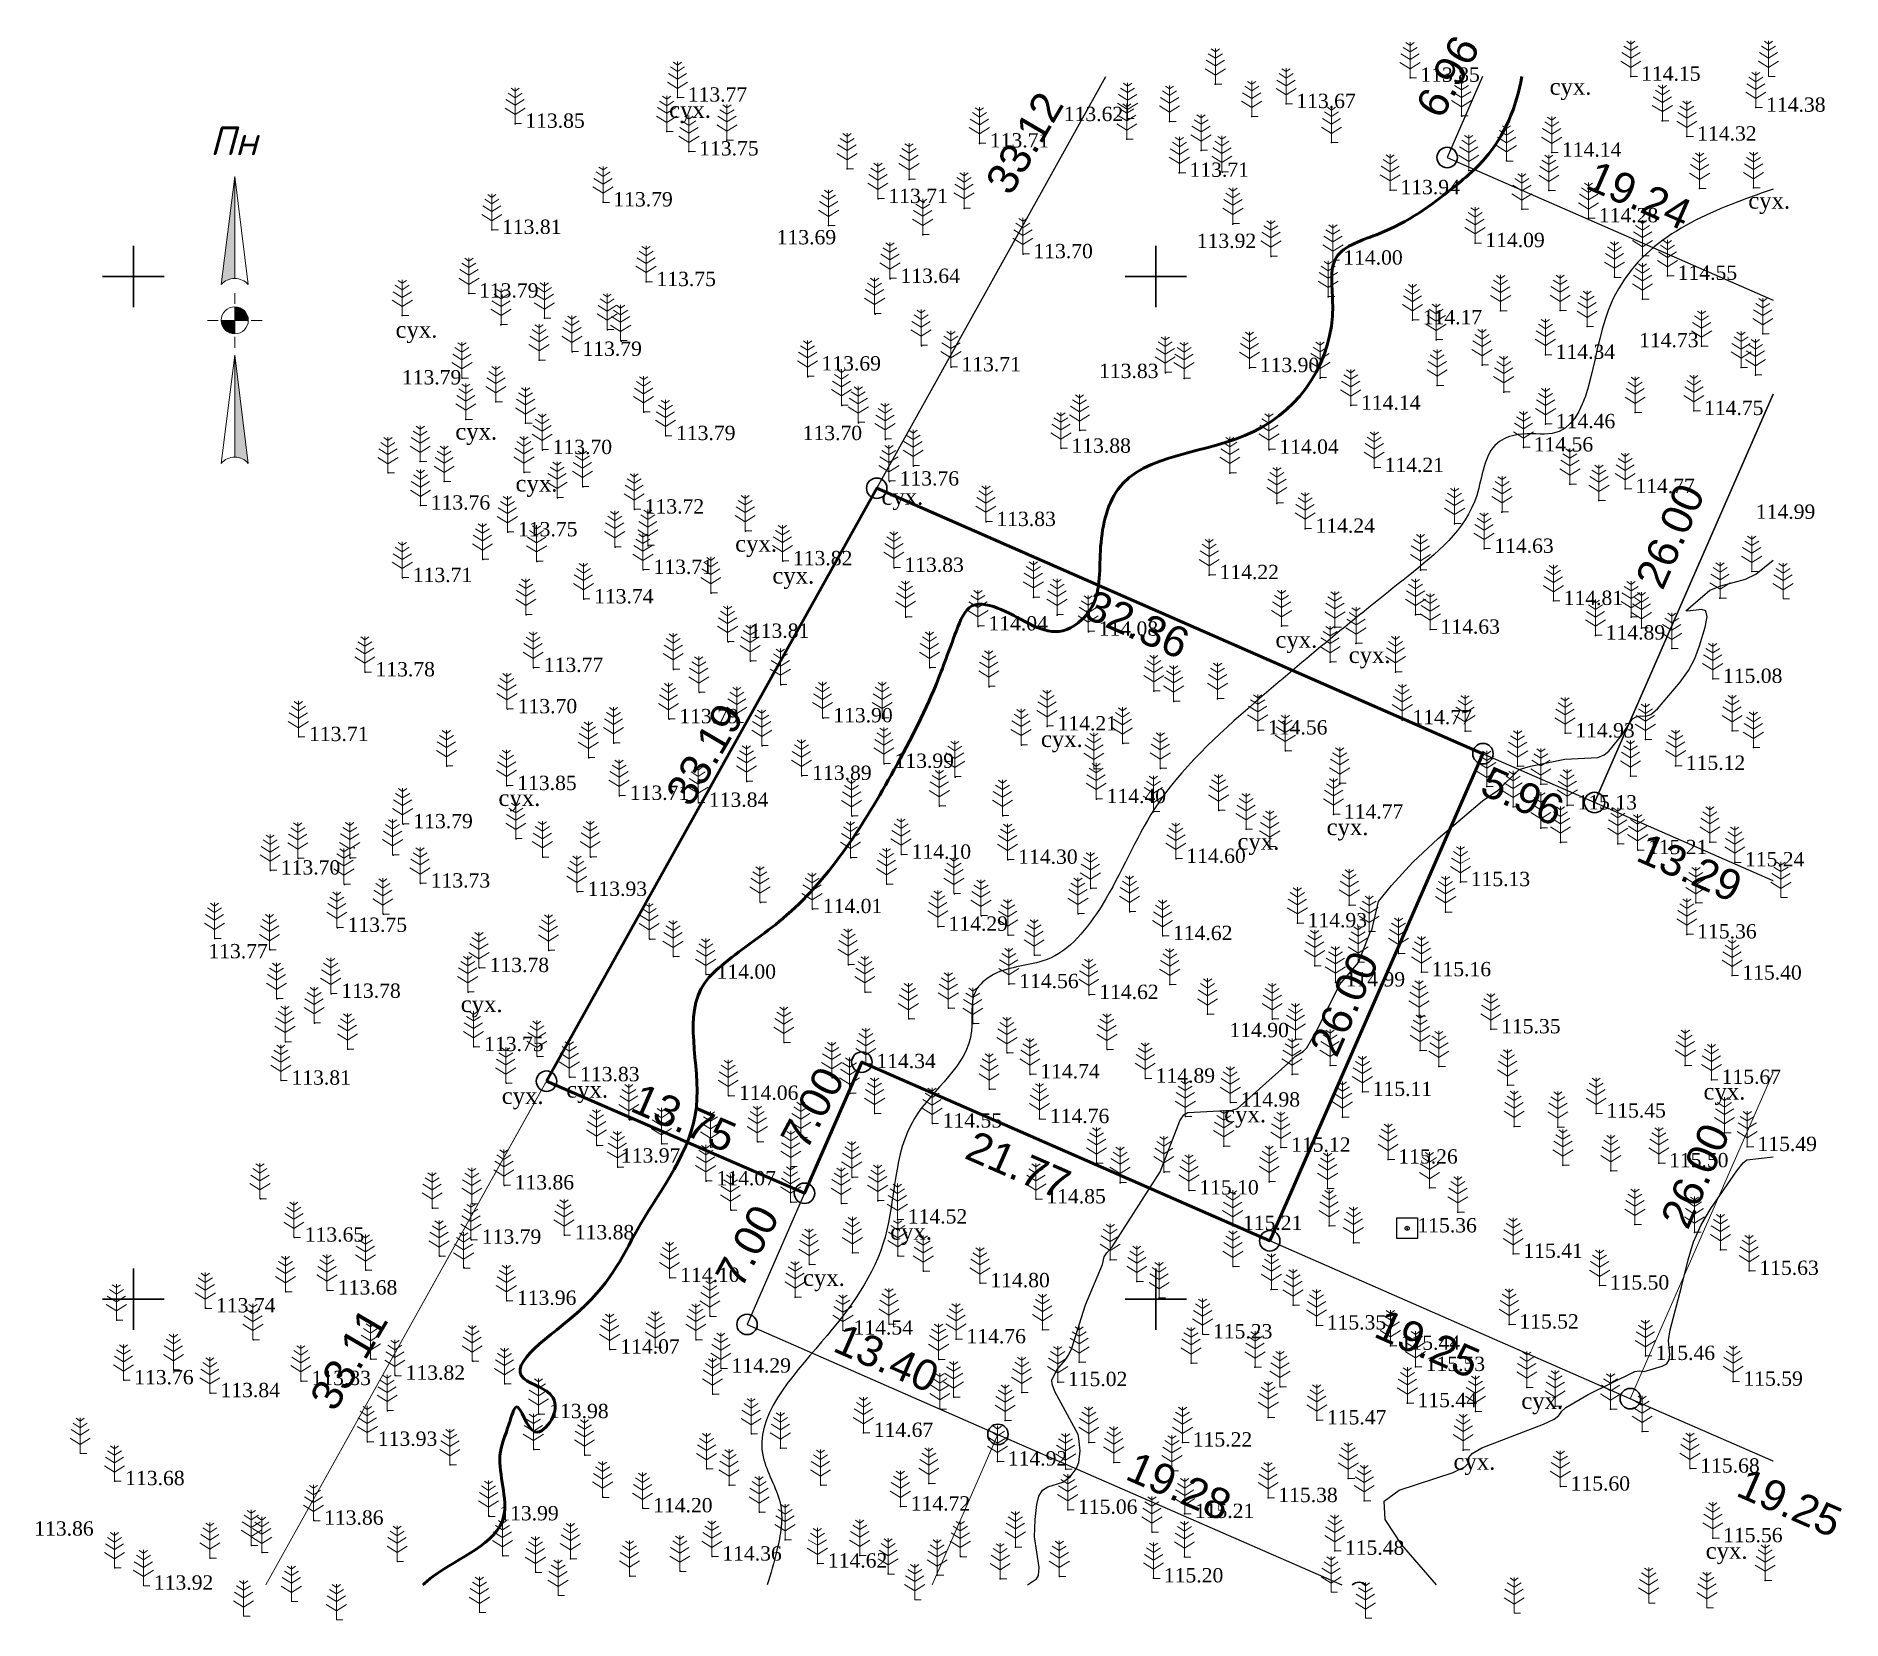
# Model space of a CAD drawing. Header units: millimetres. Extents: x 5405445.2 to 5405533.5, y 5524984.3 to 5525061.8.
import ezdxf
from ezdxf.enums import TextEntityAlignment as Align

# ---------------------------------------------------------------- set-up
doc = ezdxf.new("R2010")
doc.units = ezdxf.units.MM
doc.set_wipeout_variables(frame=1)
for name, color, linetype, lineweight in [('#Лист (текст_ПН)', 250, 'Continuous', 0), ('#Штамп', 250, 'Continuous', 0), ('11900000', 1, 'Continuous', 30), ('ограждение', 7, 'ZABOR', 20), ('ТОЧКИ', 7, 'Continuous', 30)]:
    doc.layers.add(name, color=color, linetype=linetype, lineweight=lineweight)
for name, color, linetype in [('SC007', 7, 'Continuous'), ('горизонтали', 42, 'Continuous'), ('Ділянки_Межі', 10, 'Continuous'), ('надписи', 7, 'Continuous'), ('отметки', 7, 'Continuous'), ('промеры', 185, 'Continuous'), ('Растительность', 7, 'Continuous')]:
    doc.layers.add(name, color=color, linetype=linetype)
doc.styles.get("Standard").update_dxf_attribs({"font": 'arial.ttf'})
doc.styles.add('times', font='times.ttf')
doc.styles.add('Мой_Топо', font='isocpeui.ttf')
doc.linetypes.add('ZABOR', pattern='A,1,-0.1,[132,ltypeshp.shx,S=0.25,R=0,X=-0.1,Y=0],-0.4,1', length=2.5)
doc.linetypes.add('ЗаборДерПр', pattern='A,1,[130,ltypeshp.shx,S=0.25,R=0,X=0,Y=-0.25],1.5', length=2.5)

msp = doc.modelspace()

# ---------------------------------------------------------------- texts
at = {"layer": 'надписи', "color": 7, "style": 'times'}
for p in [(5405519.254, 5525059.691, 111.861), (5405476.199, 5525058.562, 111.861), (5405528.969, 5525054.122, 111.861), (5405462.823, 5525047.809, 111.861), (5405465.745, 5525042.828, 111.861), (5405468.691, 5525040.29, 111.861), (5405486.583, 5525039.644, 111.861), (5405479.429, 5525037.35, 111.861), (5405481.248, 5525035.788, 111.861), (5405505.849, 5525032.653, 111.861), (5405509.432, 5525031.906, 111.861), (5405494.381, 5525027.799, 111.861), (5405467.855, 5525024.916, 111.861), (5405508.35, 5525023.489, 111.861), (5405503.993, 5525022.78, 111.861), (5405466.009, 5525014.839, 111.861), (5405468.015, 5525010.348, 111.861), (5405471.168, 5525010.656, 111.861), (5405526.782, 5525010.56, 111.861), (5405503.342, 5525009.449, 111.861), (5405487.006, 5525003.71, 111.861), (5405482.746, 5525001.451, 111.861), (5405517.872, 5524995.435, 111.861), (5405514.555, 5524992.461, 111.861), (5405526.887, 5524988.106, 111.861)]:
    msp.add_text('сух.', height=0.8, dxfattribs=at).set_placement(p, align=Align.TOP_LEFT)
at = {"layer": 'отметки', "color": 7, "style": 'times'}
for s, p in [('114.15', (5405523.73, 5525060.278, 114.146)), ('113.85', (5405512.934, 5525060.224, 113.854)), ('113.77', (5405477.111, 5525059.256, 113.769)), ('113.67', (5405506.869, 5525058.942, 113.671)), ('114.38', (5405529.842, 5525058.76, 114.382)), ('113.85', (5405469.166, 5525057.976, 113.846)), ('113.62', (5405495.497, 5525058.304, 113.616)), ('113.71', (5405491.883, 5525057.012, 113.71)), ('114.32', (5405526.472, 5525057.35, 114.315)), ('113.75', (5405477.671, 5525056.622, 113.753)), ('114.14', (5405519.859, 5525056.566, 114.138)), ('113.71', (5405501.648, 5525055.578, 113.713)), ('113.79', (5405473.471, 5525054.132, 113.786)), ('113.71', (5405486.922, 5525054.298, 113.708)), ('113.94', (5405511.96, 5525054.728, 113.944)), ('114.28', (5405521.664, 5525053.353, 114.285)), ('113.81', (5405468.029, 5525052.786, 113.811)), ('113.69', (5405481.46, 5525052.277, 113.688)), ('113.70', (5405494.013, 5525051.598, 113.7)), ('113.92', (5405502.001, 5525052.1, 113.918)), ('114.09', (5405516.111, 5525052.141, 114.093)), ('114.00', (5405509.165, 5525051.285, 114)), ('113.75', (5405475.581, 5525050.236, 113.745)), ('113.64', (5405487.512, 5525050.391, 113.644)), ('114.55', (5405525.518, 5525050.541, 114.547)), ('113.79', (5405466.905, 5525049.674, 113.791)), ('114.17', (5405513.052, 5525048.368, 114.165)), ('114.73', (5405523.631, 5525047.246, 114.732)), ('113.79', (5405471.961, 5525046.824, 113.795)), ('114.34', (5405519.552, 5525046.678, 114.341)), ('113.79', (5405463.132, 5525045.427, 113.792)), ('113.69', (5405483.651, 5525046.109, 113.688)), ('113.71', (5405490.494, 5525046.067, 113.705)), ('113.83', (5405497.224, 5525045.74, 113.832)), ('113.90', (5405505.082, 5525046.03, 113.902)), ('114.14', (5405510.036, 5525044.189, 114.139)), ('114.75', (5405526.807, 5525043.931, 114.749)), ('113.79', (5405476.538, 5525042.706, 113.79)), ('113.70', (5405482.729, 5525042.704, 113.695)), ('114.46', (5405519.559, 5525043.287, 114.456)), ('113.70', (5405470.503, 5525042.021, 113.703)), ('113.88', (5405495.873, 5525042.087, 113.884)), ('114.04', (5405506.037, 5525042.036, 114.042)), ('114.56', (5405518.478, 5525042.148, 114.562)), ('114.21', (5405511.185, 5525041.142, 114.207)), ('113.76', (5405487.47, 5525040.484, 113.758)), ('114.77', (5405523.449, 5525040.115, 114.775)), ('113.76', (5405464.543, 5525039.306, 113.756)), ('113.72', (5405475.005, 5525039.115, 113.715)), ('113.83', (5405492.203, 5525038.504, 113.833)), ('114.99', (5405529.34, 5525038.856, 114.988)), ('113.75', (5405468.811, 5525038.001, 113.75)), ('114.24', (5405507.805, 5525038.174, 114.244)), ('113.82', (5405482.254, 5525036.585, 113.822)), ('114.63', (5405516.549, 5525037.193, 114.629)), ('113.71', (5405463.665, 5525035.764, 113.715)), ('113.71', (5405475.438, 5525036.162, 113.708)), ('113.83', (5405487.704, 5525036.261, 113.835)), ('114.22', (5405503.114, 5525035.906, 114.223)), ('113.74', (5405472.53, 5525034.72, 113.743)), ('114.81', (5405519.942, 5525034.643, 114.812)), ('113.81', (5405480.149, 5525033.035, 113.808)), ('114.04', (5405491.813, 5525033.398, 114.043)), ('114.08', (5405497.206, 5525033.138, 114.08)), ('114.63', (5405513.92, 5525033.239, 114.63)), ('114.89', (5405521.998, 5525032.952, 114.891)), ('113.78', (5405461.842, 5525031.153, 113.78)), ('113.77', (5405470.071, 5525031.368, 113.772)), ('115.08', (5405527.731, 5525030.831, 115.08)), ('113.70', (5405468.796, 5525029.348, 113.7)), ('113.79', (5405476.696, 5525028.861, 113.786)), ('113.90', (5405484.225, 5525028.906, 113.895)), ('114.21', (5405495.194, 5525028.509, 114.207)), ('114.77', (5405512.547, 5525028.813, 114.767)), ('113.71', (5405458.593, 5525027.991, 113.709)), ('114.56', (5405505.486, 5525028.311, 114.555)), ('114.93', (5405520.509, 5525028.168, 114.928)), ('113.89', (5405483.195, 5525026.09, 113.891)), ('113.99', (5405487.222, 5525026.679, 113.989)), ('115.12', (5405525.917, 5525026.58, 115.119)), ('113.85', (5405468.772, 5525025.595, 113.853)), ('113.71', (5405474.277, 5525025.113, 113.707)), ('114.40', (5405497.592, 5525024.956, 114.397)), ('113.84', (5405478.142, 5525024.774, 113.842)), ('114.77', (5405509.194, 5525024.199, 114.77)), ('115.13', (5405520.618, 5525024.645, 115.133)), ('113.79', (5405463.693, 5525023.727, 113.791)), ('115.21', (5405524.063, 5525022.46, 115.211)), ('113.70', (5405457.212, 5525021.463, 113.699)), ('114.10', (5405488.059, 5525022.236, 114.104)), ('114.30', (5405493.27, 5525021.987, 114.304)), ('114.60', (5405501.49, 5525022.033, 114.603)), ('115.24', (5405528.807, 5525021.864, 115.241)), ('113.73', (5405464.542, 5525020.827, 113.725)), ('115.13', (5405515.397, 5525020.897, 115.125)), ('113.93', (5405472.215, 5525020.419, 113.928)), ('114.01', (5405483.715, 5525019.576, 114.007)), ('114.93', (5405507.42, 5525018.884, 114.926)), ('113.75', (5405460.477, 5525018.66, 113.753)), ('114.29', (5405489.863, 5525018.714, 114.292)), ('114.62', (5405500.838, 5525018.259, 114.622)), ('115.36', (5405526.473, 5525018.338, 115.364)), ('113.77', (5405453.669, 5525017.369, 113.772)), ('113.78', (5405467.422, 5525016.694, 113.777)), ('114.00', (5405478.519, 5525016.371, 113.998)), ('115.16', (5405513.487, 5525016.49, 115.163)), ('115.40', (5405528.678, 5525016.322, 115.4)), ('113.78', (5405460.168, 5525015.434, 113.779)), ('114.56', (5405493.319, 5525015.908, 114.562)), ('114.62', (5405497.232, 5525015.378, 114.623)), ('114.99', (5405509.282, 5525015.991, 114.992)), ('114.90', (5405503.599, 5525013.512, 114.901)), ('115.35', (5405516.885, 5525013.7, 115.352)), ('113.75', (5405467.155, 5525012.831, 113.745)), ('114.34', (5405486.334, 5525011.996, 114.335)), ('113.81', (5405457.732, 5525011.189, 113.806)), ('113.83', (5405471.846, 5525011.356, 113.83)), ('114.74', (5405494.349, 5525011.494, 114.743)), ('114.89', (5405499.989, 5525011.287, 114.895)), ('115.67', (5405527.668, 5525011.229, 115.672)), ('114.06', (5405479.615, 5525010.447, 114.061)), ('114.98', (5405504.145, 5525010.118, 114.979)), ('115.11', (5405510.603, 5525010.637, 115.115)), ('114.55', (5405489.576, 5525009.091, 114.546)), ('114.76', (5405494.819, 5525009.311, 114.756)), ('115.45', (5405522.033, 5525009.581, 115.452)), ('113.97', (5405473.843, 5525007.379, 113.966)), ('115.12', (5405506.616, 5525007.909, 115.124)), ('115.26', (5405511.857, 5525007.331, 115.26)), ('115.49', (5405529.421, 5525007.945, 115.492)), ('115.50', (5405525.096, 5525007.149, 115.5)), ('113.86', (5405468.644, 5525006.066, 113.861)), ('114.07', (5405478.516, 5525006.268, 114.071)), ('115.10', (5405502.125, 5525005.819, 115.097)), ('114.85', (5405494.646, 5525005.385, 114.846)), ('114.52', (5405487.871, 5525004.4, 114.515)), ('115.21', (5405504.26, 5525004.084, 115.214)), ('115.36', (5405512.79, 5525003.966, 115.364)), ('115.36', (5405512.79, 5525003.966, 115.364)), ('113.65', (5405458.381, 5525003.514, 113.649)), ('113.79', (5405467.041, 5525003.409, 113.793)), ('113.88', (5405471.586, 5525003.627, 113.88)), ('115.41', (5405517.971, 5525002.722, 115.408)), ('114.10', (5405476.739, 5525001.543, 114.104)), ('114.80', (5405491.908, 5525001.283, 114.801)), ('115.50', (5405522.196, 5525001.171, 115.503)), ('115.63', (5405529.511, 5525001.888, 115.631)), ('113.68', (5405460.001, 5525000.929, 113.685)), ('113.96', (5405468.758, 5525000.424, 113.965)), ('113.74', (5405454.041, 5525000.054, 113.743)), ('114.54', (5405485.217, 5524998.97, 114.537)), ('114.76', (5405490.74, 5524998.544, 114.763)), ('115.23', (5405502.793, 5524998.783, 115.226)), ('115.35', (5405508.357, 5524999.218, 115.347)), ('115.52', (5405517.775, 5524999.265, 115.52)), ('114.07', (5405473.812, 5524998.04, 114.07)), ('115.44', (5405511.969, 5524998.224, 115.444)), ('115.46', (5405524.44, 5524997.728, 115.464)), ('113.82', (5405463.313, 5524996.762, 113.824)), ('114.29', (5405479.249, 5524997.11, 114.288)), ('115.53', (5405513.193, 5524997.19, 115.533)), ('113.76', (5405450.041, 5524996.539, 113.762)), ('113.84', (5405454.261, 5524995.908, 113.839)), ('113.83', (5405458.711, 5524996.499, 113.827)), ('115.02', (5405495.7, 5524996.45, 115.021)), ('115.59', (5405528.731, 5524996.47, 115.588)), ('115.44', (5405512.796, 5524995.42, 115.441)), ('113.98', (5405470.336, 5524994.883, 113.978)), ('115.47', (5405508.366, 5524994.577, 115.469)), ('113.93', (5405461.956, 5524993.53, 113.934)), ('114.67', (5405486.206, 5524993.967, 114.674)), ('115.22', (5405501.807, 5524993.495, 115.221)), ('114.92', (5405492.761, 5524992.567, 114.918)), ('113.68', (5405449.601, 5524991.607, 113.682)), ('115.68', (5405526.622, 5524992.219, 115.676)), ('115.38', (5405505.987, 5524990.78, 115.384)), ('115.60', (5405520.282, 5524991.34, 115.597)), ('113.86', (5405459.327, 5524989.674, 113.857)), ('113.99', (5405467.893, 5524989.887, 113.986)), ('114.20', (5405475.417, 5524990.278, 114.203)), ('114.72', (5405488.015, 5524990.366, 114.722)), ('115.06', (5405496.195, 5524990.205, 115.058)), ('115.21', (5405501.908, 5524990.002, 115.209)), ('113.86', (5405445.153, 5524989.14, 113.858)), ('115.56', (5405527.74, 5524988.817, 115.555)), ('114.36', (5405478.801, 5524987.921, 114.363)), ('115.48', (5405509.245, 5524988.202, 115.477)), ('114.62', (5405483.962, 5524987.577, 114.624)), ('113.92', (5405451.004, 5524986.499, 113.925)), ('115.20', (5405500.393, 5524986.852, 115.199))]:
    msp.add_text(s, height=0.7, dxfattribs=at).set_placement(p, align=Align.TOP_LEFT)
at = {"layer": 'промеры', "char_height": 1.5, "attachment_point": 1}
for s, insert, rotation in [('6.96', (5405512.646, 5525058.341), 61.91278), ('33.12', (5405491.602, 5525054.657), 59.59258), ('19.24', (5405521.538, 5525055.721), 336.35584), ('26.00', (5405523.405, 5525035.211), 66.37949), ('32.36', (5405496.981, 5525034.741, -107.24), 336.35584), ('33.19', (5405475.962, 5525024.763), 59.59258), ('5.96', (5405516.369, 5525026.105), 336.35584), ('13.29', (5405524.011, 5525022.847, -107.24), 336.35584), ('26.00', (5405507.464, 5525012.355, 107.24), 66.37949), ('7.00', (5405481.584, 5525007.91), 61.91278), ('13.75', (5405474.826, 5525010.606), 336.35584), ('26.00', (5405524.638, 5525003.938), 66.37949), ('21.77', (5405491.178, 5525008.292), 336.35584), ('7.00', (5405478.395, 5525001.162), 61.91278), ('33.11', (5405458.559, 5524995.198), 59.59258), ('13.40', (5405484.737, 5524998.863), 336.35584), ('19.25', (5405511.19, 5524999.563), 336.35584), ('19.28', (5405499.037, 5524992.6), 336.35584), ('19.25', (5405528.902, 5524991.789), 336.35584)]:
    msp.add_mtext(s, dxfattribs=dict(at, insert=insert, rotation=rotation))

# ---------------------------------------------------------------- blocks, each defined once
blk = doc.blocks.new('SYMBOL902')
at = {"layer": 'SC007'}
blk.add_lwpolyline([(-1.25, -1.25), (-1.25, 1.25), (1.25, 1.25), (1.25, -1.25)], close=True, dxfattribs=at)
blk.add_circle((0, 0), 0.25, dxfattribs=at)
blk = doc.blocks.new('A$C51FE15A3')
at = {"layer": 'Растительность', "color": 94, "lineweight": 0}
for points in [[(-0.447, 1.172), (0, 0.895), (0.447, 1.172)], [(-0.343, 1.489), (0, 1.267), (0.343, 1.489)], [(-0.201, 1.726), (0, 1.584), (0.201, 1.726)], [(0, 1.75), (0, 0), (0.319, 0)], [(-0.493, 0.753), (0, 0.444), (0.493, 0.753)]]:
    blk.add_lwpolyline(points, dxfattribs=at)
blk = doc.blocks.new('*U3')
at = {"color": 0}
for points in [[(-0.113, 0), (-0.109, -0.029), (-0.097, -0.056)], [(-0.113, 0), (-0.097, -0.056), (0, 0)], [(-0.097, -0.056), (0, -0.113), (0, 0)], [(-0.097, -0.056), (-0.08, -0.08), (-0.056, -0.097)], [(-0.097, -0.056), (-0.056, -0.097), (0, -0.113)], [(-0.056, -0.097), (-0.029, -0.109), (0, -0.113)]]:
    blk.add_solid(points, dxfattribs=at)
blk = doc.blocks.new('*U4')
at = {"color": 0}
for points in [[(0, 0), (0.097, 0.056), (0, 0.113)], [(0.097, 0.056), (0.029, 0.109), (0, 0.113)], [(0, 0), (0.113, 0), (0.097, 0.056)], [(0.097, 0.056), (0.056, 0.097), (0.029, 0.109)], [(0.097, 0.056), (0.08, 0.08), (0.056, 0.097)], [(0.113, 0), (0.109, 0.029), (0.097, 0.056)]]:
    blk.add_solid(points, dxfattribs=at)
blk = doc.blocks.new('*U5')
at = {"color": 0}
for points in [[(0, -1.136), (0.021, -1.138), (0, -0.288)], [(0.021, -1.138), (0.042, -1.142), (0, -0.288)], [(0.042, -1.142), (0.062, -1.15), (0, -0.288)], [(0.062, -1.15), (0.081, -1.16), (0, -0.288)], [(0.081, -1.16), (0.098, -1.173), (0, -0.288)], [(0.098, -1.173), (0.113, -1.188), (0, -0.288)]]:
    blk.add_solid(points, dxfattribs=at)
blk = doc.blocks.new('*U6')
at = {"color": 0}
for points in [[(-0.113, 0.297), (-0.098, 0.312), (0, 1.197)], [(-0.098, 0.312), (-0.081, 0.325), (0, 1.197)], [(-0.081, 0.325), (-0.062, 0.335), (0, 1.197)], [(-0.062, 0.335), (-0.042, 0.343), (0, 1.197)], [(-0.042, 0.343), (-0.021, 0.347), (0, 1.197)], [(-0.021, 0.347), (0, 0.349), (0, 1.197)]]:
    blk.add_solid(points, dxfattribs=at)
blk = doc.blocks.new('#Північ')
at = {"color": 7}
blk.add_wipeout([(-2.901, 10.635), (2.901, 10.635), (2.901, -7.981), (-2.901, -7.981)], dxfattribs=at).dxf.layer = '#Лист (текст_ПН)'
at = {"layer": '#Лист (текст_ПН)'}
for p, q in [((-0.663, 1.748), (0, 7.043)), ((0, 7.043), (0, 2.052)), ((0, 7.043), (0.663, 1.748)), ((0, 1.337), (0, 0.807)), ((-1.337, 0), (-0.807, 0)), ((-0.662, 0), (0.662, 0)), ((0, 0.662), (0, -0.662)), ((1.337, 0), (0.807, 0)), ((0, -1.337), (0, -0.807)), ((-0.663, -6.99), (0, -1.695)), ((0, -1.695), (0.663, -6.99)), ((0, -1.695), (0, -6.686))]:
    blk.add_line(p, q, dxfattribs=at)
at = {"layer": '#Лист (текст_ПН)', "flags": 128}
for points in [[(0, 7.043), (-0.663, 1.748, -0.218585), (0, 2.052)], [(0, 0), (-0.662, 0, 0.414214), (0, -0.662)]]:
    blk.add_lwpolyline(points, format="xyb", close=True, dxfattribs=at)
at = {"layer": '#Лист (текст_ПН)'}
blk.add_circle((0, 0), 0.662, dxfattribs=at)
for centre in [(0, 1.178), (0, -7.56)]:
    blk.add_arc(centre, 0.874, 40.67981, 139.32019, dxfattribs=at)
at = {"layer": '#Лист (текст_ПН)', "xscale": 5.883850111352785, "yscale": 5.883850111352785, "zscale": 5.883850111352785}
for name in ['*U6', '*U3', '*U4', '*U5']:
    blk.add_blockref(name, (0, 0), dxfattribs=at)
at = {"layer": '#Лист (текст_ПН)', "style": 'Мой_Топо'}
blk.add_text('Пн', height=1.4, dxfattribs=at).set_placement((-1.217, 8.077))

# ---------------------------------------------------------------- linework, layer by layer
at = {"layer": '11900000', "color": 7}
for points in [[(5405450, 5525048.5, 0), (5405450, 5525051.5, 0)], [(5405450, 5525048.5, 0), (5405450, 5525051.5, 0)], [(5405500, 5525048.5, 0), (5405500, 5525051.5, 0)], [(5405500, 5525048.5, 0), (5405500, 5525051.5, 0)], [(5405448.5, 5525050, 0), (5405451.5, 5525050, 0)], [(5405448.5, 5525050, 0), (5405451.5, 5525050, 0)], [(5405498.5, 5525050, 0), (5405501.5, 5525050, 0)], [(5405498.5, 5525050, 0), (5405501.5, 5525050, 0)], [(5405450, 5524998.5, 0), (5405450, 5525001.5, 0)], [(5405450, 5524998.5, 0), (5405450, 5525001.5, 0)], [(5405500, 5524998.5, 0), (5405500, 5525001.5, 0)], [(5405500, 5524998.5, 0), (5405500, 5525001.5, 0)], [(5405448.5, 5525000, 0), (5405451.5, 5525000, 0)], [(5405448.5, 5525000, 0), (5405451.5, 5525000, 0)], [(5405498.5, 5525000, 0), (5405501.5, 5525000, 0)], [(5405498.5, 5525000, 0), (5405501.5, 5525000, 0)]]:
    msp.add_polyline3d(points, dxfattribs=at)
at = {"layer": 'горизонтали', "color": 32}
for points in [[(5405493.729, 5524986.029, 115), (5405494.157, 5524986.322, 115), (5405494.267, 5524986.482, 115), (5405494.287, 5524986.882, 115), (5405494.067, 5524988.382, 115), (5405494.107, 5524989.232, 115), (5405494.187, 5524989.962, 115), (5405494.277, 5524990.372, 115), (5405494.457, 5524990.662, 115), (5405494.717, 5524990.822, 115), (5405495.447, 5524991.052, 115), (5405495.807, 5524991.322, 115), (5405496.097, 5524991.702, 115), (5405496.227, 5524992.022, 115), (5405496.307, 5524992.592, 115), (5405496.237, 5524993.192, 115), (5405496.207, 5524993.392, 115), (5405495.057, 5524995.492, 115), (5405494.927, 5524995.842, 115), (5405494.907, 5524996.042, 115), (5405495.157, 5524996.552, 115), (5405495.567, 5524997.022, 115), (5405495.727, 5524997.262, 115), (5405495.887, 5524997.612, 115), (5405496.567, 5524999.732, 115), (5405497.387, 5525001.702, 115), (5405497.467, 5525002.072, 115), (5405497.597, 5525002.272, 115), (5405497.867, 5525002.552, 115), (5405500.207, 5525006.222, 115), (5405501.167, 5525008.722, 115), (5405501.367, 5525009.012, 115), (5405501.567, 5525009.122, 115), (5405503.727, 5525009.242, 115), (5405503.987, 5525009.322, 115), (5405506.457, 5525011.532, 115), (5405506.837, 5525011.882, 115), (5405507.197, 5525012.112, 115), (5405507.377, 5525012.292, 115), (5405507.867, 5525013.142, 115), (5405508.977, 5525015.372, 115), (5405509.907, 5525016.462, 115), (5405510.497, 5525017.972, 115), (5405510.557, 5525018.042, 115), (5405510.887, 5525019.442, 115), (5405511.517, 5525020.232, 115), (5405512.567, 5525021.372, 115), (5405513.807, 5525022.522, 115), (5405515.977, 5525024.372, 115), (5405516.737, 5525024.882, 115), (5405517.767, 5525025.902, 115), (5405518.327, 5525026.062, 115), (5405520.007, 5525026.412, 115), (5405521.617, 5525026.492, 115), (5405521.917, 5525026.612, 115), (5405522.147, 5525026.792, 115), (5405522.787, 5525027.582, 115), (5405523.317, 5525028.372, 115), (5405523.487, 5525028.482, 115), (5405523.677, 5525028.522, 115), (5405523.967, 5525028.502, 115), (5405524.207, 5525028.592, 115), (5405524.537, 5525028.862, 115), (5405525.637, 5525030.172, 115), (5405526.047, 5525030.742, 115), (5405526.357, 5525031.332, 115), (5405526.587, 5525031.942, 115), (5405526.857, 5525032.862, 115), (5405526.957, 5525033.372, 115), (5405526.897, 5525033.662, 115), (5405526.677, 5525033.722, 115), (5405526.007, 5525033.642, 115), (5405525.917, 5525033.662, 115), (5405527.087, 5525034.672, 115), (5405527.627, 5525034.882, 115), (5405528.827, 5525035.212, 115), (5405529.337, 5525035.452, 115), (5405530.187, 5525036.129, 115)], [(5405512.037, 5524987.982, 115.5), (5405511.207, 5524989.232, 115.5), (5405511.167, 5524990.122, 115.5), (5405511.907, 5524990.662, 115.5), (5405514.547, 5524991.532, 115.5), (5405515.117, 5524991.802, 115.5), (5405515.307, 5524992.002, 115.5), (5405515.307, 5524992.262, 115.5), (5405515.467, 5524992.462, 115.5), (5405515.937, 5524992.732, 115.5), (5405518.957, 5524993.892, 115.5), (5405519.477, 5524994.142, 115.5), (5405519.707, 5524994.312, 115.5), (5405519.847, 5524994.532, 115.5), (5405520.047, 5524994.712, 115.5), (5405521.147, 5524995.342, 115.5), (5405523.417, 5524996.462, 115.5), (5405523.627, 5524996.502, 115.5), (5405523.887, 5524996.462, 115.5), (5405524.757, 5524996.722, 115.5), (5405524.987, 5524996.842, 115.5), (5405525.107, 5524997.032, 115.5), (5405525.127, 5524997.282, 115.5), (5405525.067, 5524997.982, 115.5), (5405525.147, 5524998.502, 115.5), (5405525.707, 5525000.602, 115.5), (5405526.027, 5525001.932, 115.5), (5405526.297, 5525002.802, 115.5), (5405526.667, 5525003.642, 115.5), (5405527.147, 5525004.442, 115.5), (5405528.407, 5525006.272, 115.5), (5405528.727, 5525006.672, 115.5), (5405528.897, 5525006.822, 115.5), (5405530.187, 5525006.968, 115.5)], [(5405513.719, 5524986.029, 115.5), (5405512.037, 5524987.982, 115.5)]]:
    msp.add_polyline3d(points, dxfattribs=at)
at = {"layer": 'горизонтали', "color": 32, "lineweight": 50}
msp.add_open_spline([(5405517.892, 5525059.782), (5405517.644, 5525058.298), (5405516.762, 5525056.189), (5405513.975, 5525053.859), (5405511.747, 5525052.226), (5405508.283, 5525051.284), (5405509.187, 5525046.663), (5405505.542, 5525041.222), (5405498.121, 5525041.417), (5405497.131, 5525036.638), (5405497.383, 5525033.955), (5405494.983, 5525032.023), (5405493.141, 5525033.596), (5405490.843, 5525034.238), (5405490.03, 5525032.139), (5405489.087, 5525029.435), (5405486.511, 5525024.44), (5405483.297, 5525019.424), (5405479.469, 5525016.958), (5405476.615, 5525014.417), (5405478.733, 5525008.977), (5405474.587, 5525003.904), (5405473.082, 5524999.827), (5405467.363, 5524996.301), (5405470.776, 5524995.526), (5405470.61, 5524994.108), (5405469.394, 5524992.928), (5405468.804, 5524995.428), (5405468.276, 5524993.492), (5405467.601, 5524992.086), (5405469.022, 5524988.434), (5405465.682, 5524987.318), (5405464.313, 5524986.171), (5405464.157, 5524986.029)], degree=3, knots=[443.266611, 443.266611, 443.266611, 443.266611, 447.647475, 449.778155, 453.996294, 456.405004, 458.787206, 466.038544, 473.272137, 476.393631, 479.304205, 480.999261, 484.176263, 485.622694, 487.053011, 489.860193, 494.811797, 503.600401, 507.214707, 508.54627, 514.632075, 520.988, 526.137061, 530.451811, 532.168173, 533.247577, 534.243212, 535.749567, 536.632518, 538.264064, 541.272332, 545.791542, 546.406808, 546.406808, 546.406808, 546.406808], dxfattribs=at)
at = {"layer": 'горизонтали', "color": 32}
msp.add_open_spline([(5405530.187, 5525054.268), (5405529.669, 5525054.099), (5405526.452, 5525052.973), (5405521.162, 5525050.271), (5405521.307, 5525041.822), (5405517.894, 5525042.432), (5405516.049, 5525041.732), (5405515.894, 5525038.175), (5405511.045, 5525034.346), (5405505.506, 5525029.854), (5405499.829, 5525024.692), (5405497.897, 5525019.678), (5405495.183, 5525016.265), (5405492.449, 5525016.305), (5405490.8, 5525014.942), (5405491.477, 5525011.838), (5405487.055, 5525008.999), (5405487.392, 5525002.705), (5405483.865, 5524997.947), (5405479.67, 5524993.518), (5405481.946, 5524990.048), (5405481.57, 5524988.047), (5405481.178, 5524986.576), (5405481.002, 5524986.029)], degree=3, knots=[419.257618, 419.257618, 419.257618, 419.257618, 420.876887, 429.320193, 435.927774, 437.596895, 438.692024, 441.444871, 446.618091, 456.348141, 463.489077, 468.844359, 472.676581, 475.335983, 476.557914, 478.494538, 483.614195, 489.586185, 495.570042, 501.876392, 504.287382, 506.675276, 508.118625, 508.118625, 508.118625, 508.118625], dxfattribs=at)
at = {"layer": 'Ділянки_Межі'}
for points in [[(5405486.352, 5525039.652), (5405497.563, 5525059.782)], [(5405515.98, 5525059.782), (5405514.247, 5525055.822), (5405530.187, 5525048.843)], [(5405530.187, 5525044.25), (5405521.453, 5525024.284), (5405515.997, 5525026.673), (5405486.352, 5525039.652)], [(5405521.453, 5525024.284), (5405530.187, 5525044.25)], [(5405530.187, 5525020.46), (5405521.453, 5525024.284)]]:
    msp.add_lwpolyline(points, dxfattribs=at)
at = {"layer": 'Ділянки_Межі', "lineweight": 25}
for points in [[(5405515.98, 5525059.782), (5405514.247, 5525055.822), (5405530.187, 5525048.843)], [(5405530.187, 5524992.078), (5405523.203, 5524995.136), (5405505.569, 5525002.856), (5405485.626, 5525011.591), (5405482.819, 5525005.178), (5405480.011, 5524998.766), (5405492.281, 5524993.391), (5405509.095, 5524986.029)]]:
    msp.add_lwpolyline(points, dxfattribs=at)
at = {"layer": 'Ділянки_Межі', "lineweight": 50}
msp.add_lwpolyline([(5405470.203, 5525010.658), (5405486.352, 5525039.652), (5405515.997, 5525026.673), (5405505.569, 5525002.856), (5405485.626, 5525011.591), (5405482.819, 5525005.178)], close=True, dxfattribs=at)
at = {"layer": 'Ділянки_Межі', "lineweight": 0}
for points in [[(5405505.569, 5525002.856), (5405515.997, 5525026.673), (5405521.453, 5525024.284), (5405530.187, 5525020.46)], [(5405530.187, 5525011.088), (5405523.203, 5524995.136), (5405505.569, 5525002.856)], [(5405523.203, 5524995.136), (5405530.187, 5525011.088)], [(5405456.486, 5524986.029), (5405470.203, 5525010.658), (5405482.819, 5525005.178), (5405480.011, 5524998.766), (5405492.281, 5524993.391), (5405489.058, 5524986.029)], [(5405530.187, 5524992.078), (5405523.203, 5524995.136)], [(5405489.058, 5524986.029), (5405492.281, 5524993.391), (5405509.095, 5524986.029)]]:
    msp.add_lwpolyline(points, dxfattribs=at)
at = {"layer": 'ограждение', "color": 7, "linetype": 'ЗаборДерПр', "elevation": 107.24}
msp.add_lwpolyline([(5405456.486, 5524986.029), (5405474.384, 5525018.165)], dxfattribs=at)
at = {"layer": 'отметки', "color": 7}
for p in [(5405502.908, 5525059.415, 113.672), (5405512.434, 5525059.724, 113.854), (5405523.23, 5525059.778, 114.146), (5405476.611, 5525058.756, 113.769), (5405498.627, 5525057.701, 113.616), (5405504.687, 5525057.82, 113.639), (5405506.369, 5525058.442, 113.671), (5405514.948, 5525057.859, 113.967), (5405514.96, 5525057.839, 113.978), (5405529.342, 5525058.26, 114.382), (5405468.666, 5525057.476, 113.846), (5405476.084, 5525057.094, 113.793), (5405500.665, 5525057.591, 113.738), (5405524.764, 5525057.618, 114.253), (5405525.972, 5525056.85, 114.315), (5405477.171, 5525056.122, 113.753), (5405479.029, 5525056.669, 113.75), (5405491.383, 5525056.512, 113.71), (5405498.583, 5525056.72, 113.726), (5405502.215, 5525056.158, 113.76), (5405508.588, 5525056.563, 113.778), (5405519.359, 5525056.066, 114.138), (5405484.903, 5525055.275, 113.645), (5405501.148, 5525055.078, 113.713), (5405503.238, 5525055.109, 113.747), (5405515.301, 5525055.183, 113.99), (5405517.153, 5525055.653, 114.018), (5405487.938, 5525054.745, 113.63), (5405511.46, 5525054.228, 113.944), (5405519.218, 5525054.213, 114.139), (5405526.59, 5525054.309, 114.411), (5405529.23, 5525054.343, 114.474), (5405472.971, 5525053.632, 113.786), (5405486.422, 5525053.798, 113.708), (5405490.628, 5525053.331, 113.697), (5405517.902, 5525053.297, 114.067), (5405484, 5525052.506, 113.688), (5405503.771, 5525052.569, 113.918), (5405521.164, 5525052.853, 114.285), (5405467.529, 5525052.286, 113.811), (5405488.608, 5525052.034, 113.677), (5405515.611, 5525051.641, 114.093), (5405493.513, 5525051.098, 113.7), (5405505.633, 5525050.979, 113.848), (5405508.665, 5525050.785, 114), (5405523.803, 5525051.014, 114.46), (5405475.081, 5525049.736, 113.745), (5405487.012, 5525049.891, 113.644), (5405522.425, 5525049.964, 114.364), (5405525.018, 5525050.041, 114.547), (5405466.405, 5525049.174, 113.791), (5405508.431, 5525049.003, 113.985), (5405523.801, 5525048.897, 114.522), (5405463.147, 5525048.091, 113.833), (5405470.102, 5525047.975, 113.754), (5405486.268, 5525048.164, 113.709), (5405516.856, 5525048.333, 114.157), (5405519.77, 5525048.344, 114.33), (5405467.978, 5525047.647, 113.802), (5405473.186, 5525047.401, 113.741), (5405512.552, 5525047.868, 114.165), (5405521.091, 5525047.561, 114.459), (5405529.685, 5525047.197, 114.802), (5405471.461, 5525046.324, 113.795), (5405473.849, 5525046.85, 113.7), (5405488.535, 5525046.618, 113.674), (5405513.71, 5525046.905, 114.232), (5405519.052, 5525046.178, 114.341), (5405526.683, 5525046.597, 114.732), (5405469.842, 5525045.919, 113.759), (5405489.994, 5525045.567, 113.705), (5405500.472, 5525045.293, 113.832), (5405504.582, 5525045.53, 113.902), (5405515.952, 5525045.669, 114.271), (5405528.623, 5525045.562, 114.796), (5405466.074, 5525045.041, 113.792), (5405482.982, 5525045.103, 113.688), (5405501.383, 5525045.011, 113.846), (5405508.029, 5525045.039, 114.141), (5405513.764, 5525044.668, 114.348), (5405529.316, 5525045.186, 114.76), (5405467.728, 5525043.872, 113.729), (5405484.643, 5525043.699, 113.704), (5405509.536, 5525043.689, 114.139), (5405517.013, 5525044.352, 114.412), (5405466.265, 5525043.018, 113.741), (5405469.176, 5525042.833, 113.729), (5405474.963, 5525043.365, 113.743), (5405485.466, 5525042.851, 113.695), (5405519.059, 5525042.787, 114.456), (5405523.437, 5525043.354, 114.631), (5405526.307, 5525043.431, 114.749), (5405476.038, 5525042.206, 113.79), (5405486.773, 5525042.035, 113.658), (5405496.278, 5525042.47, 113.867), (5405464.026, 5525040.958, 113.789), (5405470.003, 5525041.521, 113.703), (5405495.373, 5525041.587, 113.884), (5405505.537, 5525041.536, 114.042), (5405517.978, 5525041.648, 114.562), (5405462.455, 5525040.397, 113.759), (5405465.205, 5525039.981, 113.769), (5405469.118, 5525040.428, 113.705), (5405486.97, 5525039.984, 113.758), (5405488.148, 5525040.731, 113.753), (5405503.621, 5525040.388, 114.108), (5405510.685, 5525040.642, 114.207), (5405470.736, 5525039.184, 113.765), (5405471.981, 5525039.723, 113.682), (5405520.248, 5525039.843, 114.73), (5405522.949, 5525039.615, 114.775), (5405464.043, 5525038.806, 113.756), (5405474.505, 5525038.615, 113.715), (5405505.925, 5525038.913, 114.176), (5405516.925, 5525038.477, 114.548), (5405521.668, 5525039.049, 114.842), (5405468.311, 5525037.501, 113.75), (5405479.942, 5525037.553, 113.787), (5405491.703, 5525038.004, 113.833), (5405507.305, 5525037.674, 114.244), (5405514.608, 5525037.905, 114.399), (5405473.555, 5525036.774, 113.749), (5405475.178, 5525036.84, 113.72), (5405516.049, 5525036.693, 114.629), (5405467.093, 5525036.163, 113.741), (5405469.738, 5525036.073, 113.7), (5405474.938, 5525035.662, 113.708), (5405481.754, 5525036.085, 113.822), (5405487.204, 5525035.761, 113.835), (5405512.941, 5525035.653, 114.518), (5405529.143, 5525035.582, 114.987), (5405463.165, 5525035.264, 113.715), (5405502.614, 5525035.406, 114.223), (5405472.03, 5525034.22, 113.743), (5405478.258, 5525034.524, 113.73), (5405494.023, 5525034.309, 113.973), (5405519.442, 5525034.143, 114.812), (5405527.586, 5525034.276, 115.023), (5405469.208, 5525033.463, 113.743), (5405487.778, 5525033.352, 113.901), (5405495.183, 5525033.441, 113.905), (5405506.151, 5525032.908, 114.391), (5405512.7, 5525033.456, 114.586), (5405523.239, 5525033.353, 114.942), (5405479.086, 5525032.136, 113.808), (5405491.313, 5525032.898, 114.043), (5405496.706, 5525032.638, 114.08), (5405508.758, 5525032.843, 114.48), (5405509.787, 5525032.065, 114.539), (5405513.42, 5525032.739, 114.63), (5405521.498, 5525032.452, 114.891), (5405523.75, 5525032.814, 114.974), (5405480.182, 5525031.189, 113.819), (5405508.517, 5525031.15, 114.556), (5405525.231, 5525031.809, 114.905), (5405461.342, 5525030.653, 113.78), (5405469.571, 5525030.868, 113.772), (5405476.422, 5525030.791, 113.749), (5405488.952, 5525030.873, 113.946), (5405511.722, 5525030.66, 114.642), (5405527.231, 5525030.331, 115.08), (5405477.678, 5525029.658, 113.751), (5405481.661, 5525030.041, 113.87), (5405491.843, 5525029.946, 114.085), (5405499.907, 5525029.724, 114.25), (5405468.296, 5525028.848, 113.7), (5405500.88, 5525029.222, 114.381), (5405503.02, 5525029.353, 114.445), (5405476.196, 5525028.361, 113.786), (5405479.531, 5525028.169, 113.763), (5405483.725, 5525028.406, 113.895), (5405486.639, 5525028.413, 113.876), (5405494.694, 5525028.009, 114.207), (5405504.986, 5525027.811, 114.555), (5405512.047, 5525028.313, 114.767), (5405515.124, 5525027.775, 114.867), (5405520.009, 5525027.668, 114.928), (5405528.185, 5525027.791, 115.104), (5405458.093, 5525027.491, 113.709), (5405473.499, 5525027.187, 113.801), (5405480.755, 5525027.05, 113.816), (5405493.427, 5525027.089, 114.206), (5405498.379, 5525027.167, 114.28), (5405506.337, 5525026.807, 114.544), (5405523.938, 5525027.374, 115.032), (5405529.222, 5525026.97, 115.124), (5405465.333, 5525026.068, 113.832), (5405472.277, 5525026.477, 113.74), (5405486.722, 5525026.179, 113.989), (5405496.983, 5525025.927, 114.357), (5405500.23, 5525025.949, 114.456), (5405517.687, 5525026.055, 114.993), (5405525.417, 5525026.08, 115.119), (5405468.272, 5525025.095, 113.853), (5405480.001, 5525025.317, 113.887), (5405482.695, 5525025.59, 113.891), (5405490.192, 5525025.531, 114.106), (5405508.986, 5525025.221, 114.778), (5405516.184, 5525025.063, 114.98), (5405518.834, 5525025.18, 115.055), (5405523.21, 5525025.573, 115.053), (5405473.777, 5525024.613, 113.707), (5405477.642, 5525024.274, 113.842), (5405489.425, 5525024.099, 114.114), (5405497.092, 5525024.456, 114.397), (5405517.468, 5525024.077, 115.041), (5405520.118, 5525024.145, 115.133), (5405463.193, 5525023.227, 113.791), (5405485.144, 5525023.61, 113.95), (5405492.522, 5525023.635, 114.173), (5405499.893, 5525023.827, 114.5), (5405503.073, 5525023.9, 114.637), (5405508.694, 5525023.699, 114.77), (5405468.723, 5525022.508, 113.902), (5405504.411, 5525022.976, 114.708), (5405518.832, 5525023.038, 115.058), (5405519.789, 5525022.337, 115.117), (5405527.094, 5525022.341, 115.24), (5405458.065, 5525021.548, 113.695), (5405460.602, 5525021.57, 113.737), (5405460.803, 5525022.062, 113.758), (5405462.702, 5525021.715, 113.795), (5405470.019, 5525021.613, 113.933), (5405472.369, 5525021.618, 113.777), (5405485.09, 5525021.583, 114.067), (5405487.559, 5525021.736, 114.104), (5405492.77, 5525021.487, 114.304), (5405500.99, 5525021.533, 114.603), (5405505.571, 5525022.131, 114.762), (5405522.586, 5525022.265, 115.152), (5405523.563, 5525021.96, 115.211), (5405456.712, 5525020.963, 113.699), (5405528.307, 5525021.364, 115.241), (5405460.326, 5525020.281, 113.71), (5405464.042, 5525020.327, 113.725), (5405471.715, 5525019.919, 113.928), (5405486.845, 5525020.288, 114.188), (5405490.147, 5525019.812, 114.235), (5405496.818, 5525020.083, 114.42), (5405514.897, 5525020.397, 115.125), (5405462.226, 5525018.821, 113.732), (5405480.667, 5525019.399, 113.963), (5405483.215, 5525019.076, 114.007), (5405496.202, 5525018.846, 114.476), (5405498.724, 5525018.942, 114.584), (5405509.46, 5525019.265, 114.954), (5405514.165, 5525018.929, 115.114), (5405526.411, 5525019.38, 115.336), (5405459.977, 5525018.16, 113.753), (5405489.363, 5525018.214, 114.292), (5405491.47, 5525018.748, 114.291), (5405506.92, 5525018.384, 114.926), (5405510.428, 5525017.979, 114.996), (5405453.987, 5525017.631, 113.772), (5405456.684, 5525017.077, 113.765), (5405470.324, 5525017.048, 113.802), (5405475.249, 5525017.6, 113.926), (5405492.777, 5525017.791, 114.369), (5405500.338, 5525017.759, 114.622), (5405525.973, 5525017.838, 115.364), (5405466.922, 5525016.194, 113.777), (5405476.417, 5525016.752, 113.956), (5405484.976, 5525016.351, 114.101), (5405494.063, 5525016.814, 114.48), (5405507.776, 5525016.295, 114.97), (5405509.889, 5525016.473, 114.999), (5405511.873, 5525016.895, 115.155), (5405478.019, 5525015.871, 113.998), (5405492.819, 5525015.408, 114.562), (5405500.685, 5525015.387, 114.785), (5405508.782, 5525015.491, 114.992), (5405512.987, 5525015.99, 115.163), (5405528.178, 5525015.822, 115.4), (5405457.026, 5525014.692, 113.733), (5405459.668, 5525014.934, 113.779), (5405466.374, 5525015.018, 113.725), (5405485.79, 5525015.014, 114.207), (5405496.732, 5525014.878, 114.623), (5405458.864, 5525013.501, 113.739), (5405487.922, 5525013.703, 114.3), (5405489.869, 5525014.225, 114.443), (5405502.534, 5525013.937, 114.881), (5405505.7, 5525013.691, 114.901), (5405512.867, 5525013.835, 115.167), (5405491.066, 5525013.472, 114.515), (5405506.838, 5525012.699, 114.973), (5405516.385, 5525013.2, 115.352), (5405457.444, 5525012.581, 113.706), (5405460.494, 5525012.219, 113.71), (5405466.655, 5525012.331, 113.745), (5405469.763, 5525011.861, 113.752), (5405481.831, 5525012.545, 114.156), (5405492.733, 5525012.039, 114.691), (5405497.62, 5525012.207, 114.832), (5405512.926, 5525012.157, 115.174), (5405471.346, 5525010.856, 113.83), (5405485.834, 5525011.496, 114.335), (5405493.849, 5525010.994, 114.743), (5405506.66, 5525010.993, 115.025), (5405508.52, 5525011.429, 115.049), (5405513.844, 5525011.372, 115.195), (5405525.886, 5525011.424, 115.529), (5405457.232, 5525010.689, 113.806), (5405468.245, 5525010.558, 113.72), (5405484.172, 5525010.819, 114.302), (5405485.034, 5525010.063, 114.334), (5405491.866, 5525010.265, 114.517), (5405499.489, 5525010.787, 114.895), (5405510.103, 5525010.137, 115.115), (5405517.201, 5525010.462, 115.356), (5405527.168, 5525010.729, 115.672), (5405479.115, 5525009.947, 114.061), (5405486.266, 5525009.073, 114.435), (5405503.645, 5525009.618, 114.979), (5405521.533, 5525009.081, 115.452), (5405474.262, 5525008.768, 113.863), (5405489.076, 5525008.591, 114.546), (5405494.319, 5525008.811, 114.756), (5405501.446, 5525008.929, 115.01), (5405509.132, 5525008.897, 115.154), (5405517.518, 5525008.438, 115.345), (5405519.658, 5525008.415, 115.357), (5405472.681, 5525007.514, 113.899), (5405475.849, 5525007.594, 113.966), (5405478.241, 5525007.431, 114.049), (5405480.533, 5525007.69, 114.148), (5405482.659, 5525007.908, 114.253), (5405503.324, 5525007.484, 115.091), (5405506.116, 5525007.409, 115.124), (5405527.81, 5525008.129, 115.559), (5405528.921, 5525007.445, 115.492), (5405473.696, 5525006.461, 113.905), (5405482.175, 5525006.475, 114.254), (5405497.11, 5525006.651, 114.888), (5405511.357, 5525006.831, 115.26), (5405519.906, 5525006.555, 115.368), (5405524.596, 5525006.649, 115.5), (5405468.144, 5525005.566, 113.861), (5405478.015, 5525005.791, 114.067), (5405478.016, 5525005.768, 114.071), (5405485.151, 5525005.958, 114.36), (5405498.254, 5525005.695, 114.922), (5405500.4, 5525006.219, 115.007), (5405505.543, 5525005.744, 115.187), (5405522.248, 5525006.282, 115.444), (5405456.216, 5525004.899, 113.635), (5405466.578, 5525004.667, 113.787), (5405482.155, 5525004.744, 114.303), (5405484.63, 5525004.68, 114.386), (5405486.413, 5525004.815, 114.462), (5405494.146, 5525004.885, 114.846), (5405501.625, 5525005.319, 115.097), (5405508.399, 5525005.41, 115.243), (5405513.375, 5525005.444, 115.334), (5405464.635, 5525004.449, 113.724), (5405479.228, 5525004.345, 114.116), (5405487.371, 5525003.9, 114.515), (5405514.77, 5525004.255, 115.44), (5405457.881, 5525003.014, 113.649), (5405466.541, 5525002.909, 113.793), (5405471.086, 5525003.127, 113.88), (5405503.76, 5525003.584, 115.214), (5405508.47, 5525003.586, 115.303), (5405512.29, 5525003.466, 115.364), (5405512.29, 5525003.466, 115.364), (5405512.292, 5525003.461, 115.367), (5405523.428, 5525003.648, 115.481), (5405526.337, 5525003.269, 115.499), (5405464.98, 5525002.102, 113.788), (5405485.173, 5525002.266, 114.468), (5405487.391, 5525002.114, 114.555), (5405509.66, 5525002.757, 115.3), (5405517.471, 5525002.222, 115.408), (5405527.606, 5525002.414, 115.555), (5405461.372, 5525001.424, 113.723), (5405466.176, 5525001.526, 113.81), (5405483.059, 5525001.692, 114.346), (5405488.646, 5525001.369, 114.596), (5405497.774, 5525001.927, 115.013), (5405503.775, 5525001.597, 115.233), (5405529.011, 5525001.388, 115.631), (5405457.464, 5525000.365, 113.737), (5405459.501, 5525000.429, 113.685), (5405476.239, 5525001.043, 114.104), (5405491.408, 5525000.783, 114.801), (5405499.075, 5525000.859, 115.116), (5405505.645, 5525000.473, 115.364), (5405521.696, 5525000.671, 115.503), (5405453.541, 5524999.554, 113.743), (5405468.258, 5524999.924, 113.965), (5405468.259, 5524999.925, 113.942), (5405482.371, 5525000.104, 114.408), (5405500.164, 5525000.063, 115.144), (5405506.71, 5524999.707, 115.403), (5405449.187, 5524998.981, 113.763), (5405478.207, 5524999.163, 114.217), (5405484.717, 5524998.47, 114.537), (5405486.958, 5524998.786, 114.657), (5405494.463, 5524998.5, 114.911), (5405507.857, 5524998.718, 115.347), (5405517.275, 5524998.765, 115.52), (5405455.874, 5524998.019, 113.722), (5405475.54, 5524997.656, 114.212), (5405477.526, 5524998.02, 114.206), (5405490.24, 5524998.044, 114.763), (5405502.293, 5524998.283, 115.226), (5405511.469, 5524997.724, 115.444), (5405461.609, 5524997.074, 113.795), (5405466.597, 5524996.972, 113.911), (5405473.312, 5524997.54, 114.07), (5405489.384, 5524997.052, 114.73), (5405496.249, 5524996.926, 115.028), (5405501.721, 5524996.866, 115.212), (5405523.94, 5524997.228, 115.464), (5405449.541, 5524996.039, 113.762), (5405451.988, 5524996.55, 113.692), (5405458.211, 5524995.999, 113.827), (5405462.813, 5524996.262, 113.824), (5405468.169, 5524995.859, 113.99), (5405478.749, 5524996.61, 114.288), (5405495.2, 5524995.95, 115.021), (5405504.846, 5524996.683, 115.336), (5405512.693, 5524996.69, 115.533), (5405528.231, 5524995.97, 115.588), (5405453.761, 5524995.408, 113.839), (5405478.335, 5524995.364, 114.282), (5405490.116, 5524995.213, 114.747), (5405493.443, 5524995.435, 114.917), (5405506.074, 5524995.718, 115.34), (5405518.144, 5524995.687, 115.504), (5405462.427, 5524994.549, 113.907), (5405469.836, 5524994.383, 113.978), (5405489.445, 5524994.636, 114.793), (5405492.639, 5524994.074, 114.905), (5405505.495, 5524994.213, 115.331), (5405507.866, 5524994.077, 115.469), (5405512.296, 5524994.92, 115.441), (5405515.634, 5524994.507, 115.539), (5405519.531, 5524994.769, 115.48), (5405522.239, 5524994.621, 115.6), (5405480.226, 5524993.416, 114.399), (5405485.706, 5524993.467, 114.674), (5405523.775, 5524993.528, 115.63), (5405461.456, 5524993.03, 113.934), (5405469.579, 5524992.656, 114.025), (5405472.079, 5524992.379, 114.069), (5405481.65, 5524992.72, 114.531), (5405496.724, 5524992.987, 115.014), (5405501.307, 5524992.995, 115.221), (5405515.03, 5524992.626, 115.494), (5405465.498, 5524991.905, 113.979), (5405478.042, 5524991.708, 114.308), (5405492.261, 5524992.067, 114.918), (5405495.598, 5524991.694, 114.975), (5405497.942, 5524992.022, 115.076), (5405500.796, 5524991.6, 115.157), (5405526.122, 5524991.719, 115.676), (5405449.101, 5524991.107, 113.682), (5405479.141, 5524990.91, 114.397), (5405483.612, 5524990.905, 114.629), (5405488.9, 5524990.989, 114.862), (5405509.413, 5524991.238, 115.469), (5405519.782, 5524990.84, 115.597), (5405472.964, 5524990.321, 114.126), (5405474.917, 5524989.778, 114.203), (5405487.515, 5524989.866, 114.722), (5405495.695, 5524989.705, 115.058), (5405505.487, 5524990.28, 115.384), (5405510.193, 5524990.14, 115.5), (5405458.827, 5524989.174, 113.857), (5405467.393, 5524989.387, 113.986), (5405480.614, 5524989.593, 114.399), (5405501.408, 5524989.502, 115.209), (5405455.785, 5524987.958, 113.903), (5405481.877, 5524988.239, 114.503), (5405493.134, 5524987.876, 114.969), (5405499.816, 5524988.616, 115.135), (5405527.24, 5524988.317, 115.555), (5405453.762, 5524987.337, 113.886), (5405456.294, 5524987.612, 113.908), (5405462.921, 5524987.172, 113.905), (5405468.062, 5524987.457, 114.097), (5405471.381, 5524987.31, 114.196), (5405478.301, 5524987.421, 114.363), (5405483.462, 5524987.077, 114.624), (5405485.522, 5524987.472, 114.688), (5405490.446, 5524987.414, 114.903), (5405501.401, 5524987.395, 115.196), (5405508.745, 5524987.702, 115.477), (5405449.098, 5524986.862, 113.864), (5405469.679, 5524986.649, 114.123), (5405474.273, 5524986.454, 114.267), (5405476.738, 5524986.694, 114.284), (5405486.913, 5524986.566, 114.808), (5405489.311, 5524986.501, 114.871), (5405492.394, 5524986.325, 114.944), (5405495.285, 5524986.442, 115.028), (5405499.893, 5524986.352, 115.199), (5405529.801, 5524986.247, 115.513)]:
    msp.add_point(p, dxfattribs=at)
at = {"layer": 'ТОЧКИ'}
for centre in [(5405514.247, 5525055.822), (5405486.352, 5525039.652), (5405515.997, 5525026.673, 107.24), (5405521.453, 5525024.284, 107.24), (5405485.626, 5525011.591), (5405470.203, 5525010.658), (5405482.819, 5525005.178), (5405505.569, 5525002.856), (5405480.011, 5524998.766), (5405523.203, 5524995.136), (5405492.281, 5524993.391, 107.24)]:
    msp.add_circle(centre, 0.5, dxfattribs=at)
for centre, start, end in [((5405509.941, 5524985.659), 90.08949, 132.28582), ((5405509.94, 5524985.659), 47.71418, 89.91051)]:
    msp.add_arc(centre, 0.5, start, end, dxfattribs=at)

# ---------------------------------------------------------------- block references
at = {"layer": '#Штамп'}
msp.add_blockref('#Північ', (5405454.96, 5525047.859, 357.373), dxfattribs=at)
at = {"layer": 'отметки', "color": 7, "xscale": 0.400000000372529, "yscale": 0.400000000372529, "zscale": 0.400000000372529}
msp.add_blockref('SYMBOL902', (5405512.29, 5525003.47, 115.36), dxfattribs=at)
at = {"layer": 'Растительность', "color": 7}
for p in [(5405512.43, 5525059.72, 113.85), (5405523.23, 5525059.78, 114.15), (5405529.96, 5525059.78, 114.39), (5405476.61, 5525058.76, 113.77), (5405502.91, 5525059.41, 113.67), (5405498.62, 5525057.73, 113.62), (5405504.69, 5525057.82, 113.64), (5405506.37, 5525058.44, 113.67), (5405514.95, 5525057.86, 113.97), (5405529.34, 5525058.26, 114.38), (5405468.67, 5525057.48, 113.85), (5405476.08, 5525057.09, 113.79), (5405500.67, 5525057.59, 113.74), (5405524.77, 5525057.62, 114.25), (5405525.97, 5525056.85, 114.32), (5405477.17, 5525056.12, 113.75), (5405479.03, 5525056.67, 113.75), (5405491.37, 5525056.53, 113.71), (5405498.58, 5525056.72, 113.73), (5405502.21, 5525056.18, 113.76), (5405508.59, 5525056.56, 113.78), (5405519.36, 5525056.07, 114.14), (5405484.9, 5525055.27, 113.65), (5405501.15, 5525055.08, 113.71), (5405503.23, 5525055.13, 113.75), (5405515.3, 5525055.18, 113.99), (5405517.15, 5525055.65, 114.02), (5405487.93, 5525054.77, 113.63), (5405511.46, 5525054.23, 113.94), (5405519.22, 5525054.21, 114.14), (5405526.59, 5525054.31, 114.41), (5405529.23, 5525054.34, 114.47), (5405472.97, 5525053.63, 113.79), (5405486.41, 5525053.82, 113.71), (5405490.62, 5525053.35, 113.7), (5405517.9, 5525053.3, 114.07), (5405484, 5525052.5, 113.69), (5405503.77, 5525052.59, 113.92), (5405521.16, 5525052.85, 114.28), (5405467.53, 5525052.29, 113.81), (5405488.6, 5525052.06, 113.68), (5405515.61, 5525051.64, 114.09), (5405493.5, 5525051.12, 113.7), (5405505.63, 5525051, 113.85), (5405508.66, 5525050.8, 114), (5405523.8, 5525051.01, 114.46), (5405475.07, 5525049.75, 113.74), (5405487, 5525049.92, 113.64), (5405522.43, 5525049.96, 114.36), (5405525.02, 5525050.04, 114.55), (5405466.41, 5525049.17, 113.79), (5405508.43, 5525049.02, 113.98), (5405523.8, 5525048.9, 114.52), (5405463.15, 5525048.09, 113.83), (5405470.1, 5525047.97, 113.75), (5405486.25, 5525048.19, 113.71), (5405516.86, 5525048.33, 114.16), (5405519.77, 5525048.34, 114.33), (5405467.98, 5525047.65, 113.8), (5405473.17, 5525047.42, 113.74), (5405512.55, 5525047.88, 114.16), (5405521.09, 5525047.56, 114.46), (5405529.68, 5525047.2, 114.8), (5405471.45, 5525046.34, 113.79), (5405473.83, 5525046.87, 113.7), (5405488.52, 5525046.64, 113.67), (5405513.71, 5525046.92, 114.23), (5405519.05, 5525046.18, 114.34), (5405526.69, 5525046.59, 114.73), (5405469.84, 5525045.92, 113.76), (5405489.98, 5525045.59, 113.7), (5405500.46, 5525045.32, 113.83), (5405504.58, 5525045.55, 113.9), (5405515.95, 5525045.68, 114.27), (5405528.62, 5525045.56, 114.8), (5405466.07, 5525045.04, 113.79), (5405482.97, 5525045.13, 113.69), (5405501.38, 5525045.04, 113.85), (5405508.03, 5525045.06, 114.14), (5405513.76, 5525044.68, 114.35), (5405529.32, 5525045.19, 114.76), (5405467.73, 5525043.87, 113.73), (5405484.63, 5525043.72, 113.7), (5405509.53, 5525043.71, 114.14), (5405517.01, 5525044.36, 114.41), (5405466.26, 5525043.02, 113.74), (5405469.18, 5525042.83, 113.73), (5405474.95, 5525043.38, 113.74), (5405485.45, 5525042.88, 113.69), (5405519.06, 5525042.8, 114.46), (5405523.44, 5525043.35, 114.63), (5405526.31, 5525043.43, 114.75), (5405476.02, 5525042.22, 113.79), (5405486.76, 5525042.06, 113.66), (5405496.27, 5525042.49, 113.87), (5405464.03, 5525040.96, 113.79), (5405469.99, 5525041.54, 113.7), (5405495.36, 5525041.61, 113.88), (5405505.53, 5525041.56, 114.04), (5405517.98, 5525041.66, 114.56), (5405462.45, 5525040.4, 113.76), (5405469.1, 5525040.44, 113.7), (5405486.95, 5525040.01, 113.76), (5405488.13, 5525040.76, 113.75), (5405503.62, 5525040.41, 114.11), (5405510.68, 5525040.66, 114.21), (5405465.2, 5525039.98, 113.77), (5405470.72, 5525039.2, 113.76), (5405471.96, 5525039.74, 113.68), (5405520.25, 5525039.85, 114.73), (5405522.95, 5525039.62, 114.77), (5405464.04, 5525038.81, 113.76), (5405474.49, 5525038.63, 113.71), (5405505.92, 5525038.93, 114.17), (5405516.93, 5525038.49, 114.55), (5405521.67, 5525039.05, 114.84), (5405468.29, 5525037.52, 113.75), (5405479.92, 5525037.57, 113.79), (5405491.69, 5525038.03, 113.83), (5405507.3, 5525037.69, 114.24), (5405514.61, 5525037.92, 114.4), (5405473.54, 5525036.79, 113.75), (5405475.16, 5525036.86, 113.72), (5405516.05, 5525036.7, 114.63), (5405467.07, 5525036.18, 113.74), (5405469.72, 5525036.09, 113.7), (5405474.92, 5525035.68, 113.71), (5405481.74, 5525036.1, 113.82), (5405487.19, 5525035.78, 113.83), (5405512.94, 5525035.66, 114.52), (5405529.14, 5525035.58, 114.99), (5405463.15, 5525035.28, 113.71), (5405502.61, 5525035.42, 114.22), (5405472.01, 5525034.24, 113.74), (5405478.24, 5525034.54, 113.73), (5405494.01, 5525034.33, 113.97), (5405519.44, 5525034.15, 114.81), (5405527.59, 5525034.28, 115.02), (5405530.67, 5525034.24, 115.09), (5405469.19, 5525033.48, 113.74), (5405487.76, 5525033.37, 113.9), (5405495.17, 5525033.47, 113.9), (5405512.7, 5525033.47, 114.59), (5405523.24, 5525033.36, 114.94), (5405479.06, 5525032.15, 113.81), (5405491.3, 5525032.92, 114.04), (5405496.69, 5525032.66, 114.08), (5405506.15, 5525032.92, 114.39), (5405508.76, 5525032.86, 114.48), (5405509.79, 5525032.08, 114.54), (5405513.42, 5525032.75, 114.63), (5405521.5, 5525032.46, 114.89), (5405523.75, 5525032.82, 114.97), (5405480.16, 5525031.21, 113.82), (5405508.52, 5525031.16, 114.56), (5405525.23, 5525031.81, 114.91), (5405461.32, 5525030.66, 113.78), (5405469.55, 5525030.88, 113.77), (5405476.4, 5525030.81, 113.75), (5405488.93, 5525030.89, 113.95), (5405511.72, 5525030.67, 114.64), (5405527.23, 5525030.33, 115.08), (5405477.65, 5525029.68, 113.75), (5405481.64, 5525030.06, 113.87), (5405491.83, 5525029.97, 114.08), (5405499.9, 5525029.74, 114.25), (5405468.27, 5525028.86, 113.7), (5405500.87, 5525029.24, 114.38), (5405503.02, 5525029.37, 114.44), (5405476.17, 5525028.38, 113.78), (5405479.51, 5525028.19, 113.76), (5405483.7, 5525028.43, 113.89), (5405486.62, 5525028.43, 113.87), (5405494.68, 5525028.03, 114.21), (5405504.98, 5525027.82, 114.55), (5405512.05, 5525028.32, 114.77), (5405515.12, 5525027.78, 114.87), (5405520.01, 5525027.67, 114.93), (5405528.18, 5525027.79, 115.1), (5405458.07, 5525027.5, 113.71), (5405473.48, 5525027.2, 113.8), (5405480.73, 5525027.07, 113.82), (5405493.41, 5525027.11, 114.2), (5405498.37, 5525027.19, 114.28), (5405506.33, 5525026.82, 114.54), (5405523.94, 5525027.37, 115.03), (5405529.22, 5525026.97, 115.12), (5405465.31, 5525026.08, 113.83), (5405472.25, 5525026.49, 113.74), (5405486.7, 5525026.2, 113.99), (5405496.97, 5525025.94, 114.36), (5405500.22, 5525025.96, 114.46), (5405517.69, 5525026.06, 114.99), (5405525.42, 5525026.08, 115.12), (5405468.25, 5525025.11, 113.85), (5405479.98, 5525025.33, 113.89), (5405482.67, 5525025.61, 113.89), (5405490.17, 5525025.55, 114.1), (5405508.99, 5525025.23, 114.78), (5405516.18, 5525025.07, 114.98), (5405518.83, 5525025.18, 115.06), (5405523.21, 5525025.57, 115.05), (5405473.75, 5525024.63, 113.71), (5405477.62, 5525024.29, 113.84), (5405489.41, 5525024.12, 114.11), (5405497.08, 5525024.47, 114.4), (5405520.12, 5525024.15, 115.13), (5405463.17, 5525023.24, 113.79), (5405485.12, 5525023.63, 113.95), (5405492.5, 5525023.65, 114.17), (5405499.88, 5525023.84, 114.5), (5405503.07, 5525023.91, 114.64), (5405508.69, 5525023.71, 114.77), (5405517.47, 5525024.08, 115.04), (5405468.7, 5525022.52, 113.9), (5405504.41, 5525022.99, 114.71), (5405518.83, 5525023.04, 115.06), (5405519.79, 5525022.34, 115.12), (5405527.09, 5525022.34, 115.24), (5405458.04, 5525021.56, 113.69), (5405460.58, 5525021.58, 113.74), (5405462.68, 5525021.72, 113.79), (5405470, 5525021.62, 113.93), (5405472.34, 5525021.63, 113.78), (5405485.07, 5525021.6, 114.07), (5405487.54, 5525021.75, 114.1), (5405492.75, 5525021.5, 114.3), (5405500.98, 5525021.54, 114.6), (5405505.57, 5525022.14, 114.76), (5405522.59, 5525022.27, 115.15), (5405523.56, 5525021.96, 115.21), (5405456.69, 5525020.97, 113.7), (5405528.31, 5525021.36, 115.24), (5405460.3, 5525020.29, 113.71), (5405464.02, 5525020.34, 113.72), (5405471.69, 5525019.93, 113.93), (5405486.83, 5525020.3, 114.19), (5405490.13, 5525019.83, 114.23), (5405496.8, 5525020.1, 114.42), (5405514.9, 5525020.4, 115.13), (5405462.2, 5525018.83, 113.73), (5405480.64, 5525019.41, 113.96), (5405483.19, 5525019.09, 114.01), (5405496.19, 5525018.86, 114.48), (5405498.71, 5525018.95, 114.58), (5405509.46, 5525019.27, 114.95), (5405514.17, 5525018.93, 115.11), (5405526.41, 5525019.38, 115.34), (5405530.57, 5525019.64, 115.37), (5405459.95, 5525018.17, 113.75), (5405489.34, 5525018.23, 114.29), (5405491.45, 5525018.76, 114.29), (5405506.92, 5525018.39, 114.93), (5405510.43, 5525017.98, 115), (5405453.97, 5525017.64, 113.77), (5405456.66, 5525017.08, 113.76), (5405470.3, 5525017.06, 113.8), (5405475.22, 5525017.61, 113.93), (5405492.76, 5525017.8, 114.37), (5405500.33, 5525017.77, 114.62), (5405525.97, 5525017.84, 115.36), (5405466.9, 5525016.2, 113.78), (5405476.39, 5525016.76, 113.96), (5405484.95, 5525016.36, 114.1), (5405494.05, 5525016.82, 114.48), (5405507.77, 5525016.3, 114.97), (5405509.89, 5525016.48, 115), (5405511.87, 5525016.9, 115.16), (5405477.99, 5525015.88, 114), (5405492.81, 5525015.42, 114.56), (5405500.68, 5525015.39, 114.78), (5405508.78, 5525015.5, 114.99), (5405512.99, 5525015.99, 115.16), (5405528.18, 5525015.82, 115.4), (5405457, 5525014.7, 113.73), (5405459.65, 5525014.94, 113.78), (5405466.35, 5525015.03, 113.72), (5405485.77, 5525015.02, 114.21), (5405496.72, 5525014.89, 114.62), (5405458.84, 5525013.51, 113.74), (5405487.9, 5525013.71, 114.3), (5405489.85, 5525014.23, 114.44), (5405502.53, 5525013.94, 114.88), (5405505.69, 5525013.7, 114.9), (5405512.87, 5525013.84, 115.17), (5405491.05, 5525013.48, 114.51), (5405506.83, 5525012.71, 114.97), (5405516.38, 5525013.2, 115.35), (5405457.42, 5525012.59, 113.71), (5405460.47, 5525012.22, 113.71), (5405466.63, 5525012.34, 113.74), (5405469.73, 5525011.87, 113.75), (5405481.81, 5525012.55, 114.15), (5405492.72, 5525012.04, 114.69), (5405497.61, 5525012.21, 114.83), (5405512.93, 5525012.16, 115.17), (5405471.32, 5525010.86, 113.83), (5405485.82, 5525011.5, 114.33), (5405493.84, 5525011, 114.74), (5405506.66, 5525011, 115.03), (5405508.52, 5525011.43, 115.05), (5405513.84, 5525011.37, 115.19), (5405525.89, 5525011.42, 115.53), (5405457.21, 5525010.69, 113.81), (5405468.21, 5525010.56, 113.72), (5405484.15, 5525010.82, 114.3), (5405485.02, 5525010.07, 114.33), (5405491.85, 5525010.27, 114.52), (5405499.48, 5525010.79, 114.89), (5405510.1, 5525010.14, 115.11), (5405517.2, 5525010.46, 115.36), (5405527.17, 5525010.73, 115.67), (5405479.09, 5525009.95, 114.06), (5405503.64, 5525009.62, 114.98), (5405474.23, 5525008.77, 113.86), (5405486.25, 5525009.08, 114.43), (5405489.06, 5525008.59, 114.55), (5405494.31, 5525008.81, 114.76), (5405501.44, 5525008.93, 115.01), (5405509.13, 5525008.9, 115.15), (5405517.52, 5525008.44, 115.34), (5405519.66, 5525008.41, 115.36), (5405521.53, 5525009.08, 115.45), (5405472.65, 5525007.52, 113.9), (5405475.82, 5525007.6, 113.96), (5405478.22, 5525007.43, 114.05), (5405480.51, 5525007.69, 114.15), (5405482.64, 5525007.91, 114.25), (5405503.32, 5525007.49, 115.09), (5405506.11, 5525007.41, 115.12), (5405527.81, 5525008.13, 115.56), (5405528.92, 5525007.45, 115.49), (5405473.67, 5525006.46, 113.9), (5405482.15, 5525006.48, 114.25), (5405497.1, 5525006.65, 114.89), (5405511.36, 5525006.83, 115.26), (5405519.91, 5525006.55, 115.37), (5405524.6, 5525006.65, 115.5), (5405468.12, 5525005.57, 113.86), (5405477.99, 5525005.79, 114.07), (5405485.13, 5525005.96, 114.36), (5405498.25, 5525005.7, 114.92), (5405500.39, 5525006.22, 115.01), (5405505.54, 5525005.75, 115.19), (5405522.25, 5525006.28, 115.44), (5405456.19, 5525004.9, 113.63), (5405466.55, 5525004.67, 113.79), (5405482.14, 5525004.74, 114.3), (5405484.61, 5525004.68, 114.39), (5405486.4, 5525004.82, 114.46), (5405494.14, 5525004.89, 114.85), (5405501.62, 5525005.32, 115.1), (5405508.4, 5525005.41, 115.24), (5405513.38, 5525005.44, 115.33), (5405464.61, 5525004.45, 113.72), (5405479.2, 5525004.35, 114.12), (5405487.36, 5525003.9, 114.51), (5405514.77, 5525004.26, 115.44), (5405457.85, 5525003.01, 113.65), (5405466.51, 5525002.91, 113.79), (5405471.06, 5525003.13, 113.88), (5405503.76, 5525003.58, 115.21), (5405508.47, 5525003.59, 115.3), (5405523.43, 5525003.65, 115.48), (5405526.34, 5525003.27, 115.5), (5405464.95, 5525002.1, 113.79), (5405485.16, 5525002.27, 114.47), (5405487.38, 5525002.11, 114.55), (5405509.66, 5525002.76, 115.3), (5405517.47, 5525002.22, 115.41), (5405527.61, 5525002.41, 115.55), (5405461.35, 5525001.42, 113.72), (5405466.15, 5525001.52, 113.81), (5405483.04, 5525001.69, 114.35), (5405488.63, 5525001.37, 114.6), (5405497.77, 5525001.93, 115.01), (5405503.77, 5525001.6, 115.23), (5405529.01, 5525001.39, 115.63), (5405457.44, 5525000.36, 113.74), (5405459.47, 5525000.43, 113.68), (5405476.22, 5525001.04, 114.1), (5405491.4, 5525000.78, 114.8), (5405499.07, 5525000.86, 115.12), (5405505.65, 5525000.47, 115.36), (5405521.7, 5525000.67, 115.5), (5405453.52, 5524999.55, 113.74), (5405468.24, 5524999.92, 113.94), (5405482.36, 5525000.1, 114.41), (5405500.16, 5525000.06, 115.14), (5405506.71, 5524999.71, 115.4), (5405449.17, 5524998.98, 113.76), (5405478.19, 5524999.16, 114.22), (5405486.95, 5524998.78, 114.66), (5405494.46, 5524998.5, 114.91), (5405507.86, 5524998.72, 115.35), (5405517.28, 5524998.76, 115.52), (5405455.85, 5524998.02, 113.72), (5405475.52, 5524997.65, 114.21), (5405477.51, 5524998.02, 114.2), (5405484.7, 5524998.47, 114.54), (5405490.23, 5524998.04, 114.76), (5405502.29, 5524998.28, 115.23), (5405511.47, 5524997.72, 115.44), (5405461.59, 5524997.07, 113.79), (5405466.57, 5524996.97, 113.91), (5405473.29, 5524997.54, 114.07), (5405489.38, 5524997.05, 114.73), (5405496.25, 5524996.92, 115.03), (5405501.72, 5524996.87, 115.21), (5405523.94, 5524997.23, 115.46), (5405449.52, 5524996.04, 113.76), (5405451.96, 5524996.55, 113.69), (5405458.19, 5524996, 113.83), (5405462.79, 5524996.26, 113.82), (5405468.15, 5524995.86, 113.99), (5405478.73, 5524996.61, 114.29), (5405495.2, 5524995.95, 115.02), (5405504.85, 5524996.68, 115.34), (5405512.69, 5524996.69, 115.53), (5405528.23, 5524995.97, 115.59), (5405453.74, 5524995.41, 113.84), (5405478.32, 5524995.36, 114.28), (5405490.11, 5524995.21, 114.75), (5405493.44, 5524995.43, 114.92), (5405506.07, 5524995.72, 115.34), (5405518.14, 5524995.69, 115.5), (5405462.41, 5524994.55, 113.91), (5405469.81, 5524994.38, 113.98), (5405489.44, 5524994.63, 114.79), (5405505.5, 5524994.21, 115.33), (5405507.87, 5524994.08, 115.47), (5405512.3, 5524994.92, 115.44), (5405515.63, 5524994.51, 115.54), (5405519.53, 5524994.77, 115.48), (5405522.24, 5524994.62, 115.6), (5405480.21, 5524993.41, 114.4), (5405485.7, 5524993.46, 114.67), (5405492.63, 5524994.07, 114.91), (5405523.78, 5524993.53, 115.63), (5405447.4, 5524992.45, 113.77), (5405461.44, 5524993.03, 113.93), (5405469.56, 5524992.65, 114.02), (5405472.06, 5524992.37, 114.07), (5405481.64, 5524992.72, 114.53), (5405496.72, 5524992.99, 115.01), (5405501.31, 5524992.99, 115.22), (5405515.03, 5524992.63, 115.49), (5405465.48, 5524991.9, 113.98), (5405478.03, 5524991.7, 114.31), (5405492.26, 5524992.06, 114.92), (5405495.59, 5524991.69, 114.97), (5405497.94, 5524992.02, 115.08), (5405500.79, 5524991.6, 115.16), (5405526.12, 5524991.72, 115.68), (5405449.08, 5524991.1, 113.68), (5405479.13, 5524990.91, 114.4), (5405483.6, 5524990.9, 114.63), (5405488.9, 5524990.99, 114.86), (5405509.41, 5524991.24, 115.47), (5405519.78, 5524990.84, 115.6), (5405472.95, 5524990.31, 114.13), (5405474.9, 5524989.77, 114.2), (5405487.51, 5524989.86, 114.72), (5405495.69, 5524989.7, 115.06), (5405505.49, 5524990.28, 115.38), (5405510.19, 5524990.14, 115.5), (5405458.81, 5524989.17, 113.86), (5405467.37, 5524989.38, 113.99), (5405480.6, 5524989.59, 114.4), (5405501.41, 5524989.5, 115.21), (5405455.77, 5524987.95, 113.9), (5405481.87, 5524988.23, 114.5), (5405499.81, 5524988.61, 115.13), (5405527.24, 5524988.32, 115.56), (5405453.74, 5524987.33, 113.89), (5405456.28, 5524987.61, 113.91), (5405462.9, 5524987.17, 113.9), (5405468.05, 5524987.45, 114.1), (5405471.37, 5524987.3, 114.2), (5405478.29, 5524987.42, 114.36), (5405483.45, 5524987.07, 114.62), (5405485.52, 5524987.47, 114.69), (5405490.44, 5524987.41, 114.9), (5405493.13, 5524987.87, 114.97), (5405501.4, 5524987.39, 115.2), (5405508.75, 5524987.7, 115.48), (5405449.08, 5524986.86, 113.86), (5405469.66, 5524986.64, 114.12), (5405474.26, 5524986.45, 114.27), (5405476.72, 5524986.69, 114.28), (5405486.91, 5524986.56, 114.81), (5405489.31, 5524986.5, 114.87), (5405492.39, 5524986.32, 114.94), (5405495.28, 5524986.44, 115.03), (5405499.89, 5524986.35, 115.2), (5405529.8, 5524986.25, 115.51), (5405450.49, 5524985.99, 113.92), (5405470.77, 5524985.51, 114.28), (5405488.21, 5524985.3, 114.86), (5405508.57, 5524985.67, 115.49), (5405455.39, 5524984.5, 113.89), (5405457.73, 5524985.22, 113.89), (5405466.92, 5524984.68, 114.17), (5405510.25, 5524984.4, 115.42), (5405517.52, 5524984.65, 115.55), (5405524.1, 5524985.13, 115.5), (5405526.95, 5524984.91, 115.56), (5405459.93, 5524984.32, 113.96)]:
    msp.add_blockref('A$C51FE15A3', p, dxfattribs=at)

msp.set_redraw_order([(e.dxf.handle, doc.entitydb.next_handle()) for e in msp.query("TEXT MTEXT ATTDEF DIMENSION ARC_DIMENSION")])  # texts and dimensions are drawn at this point

doc.saveas('drawing.dxf')
